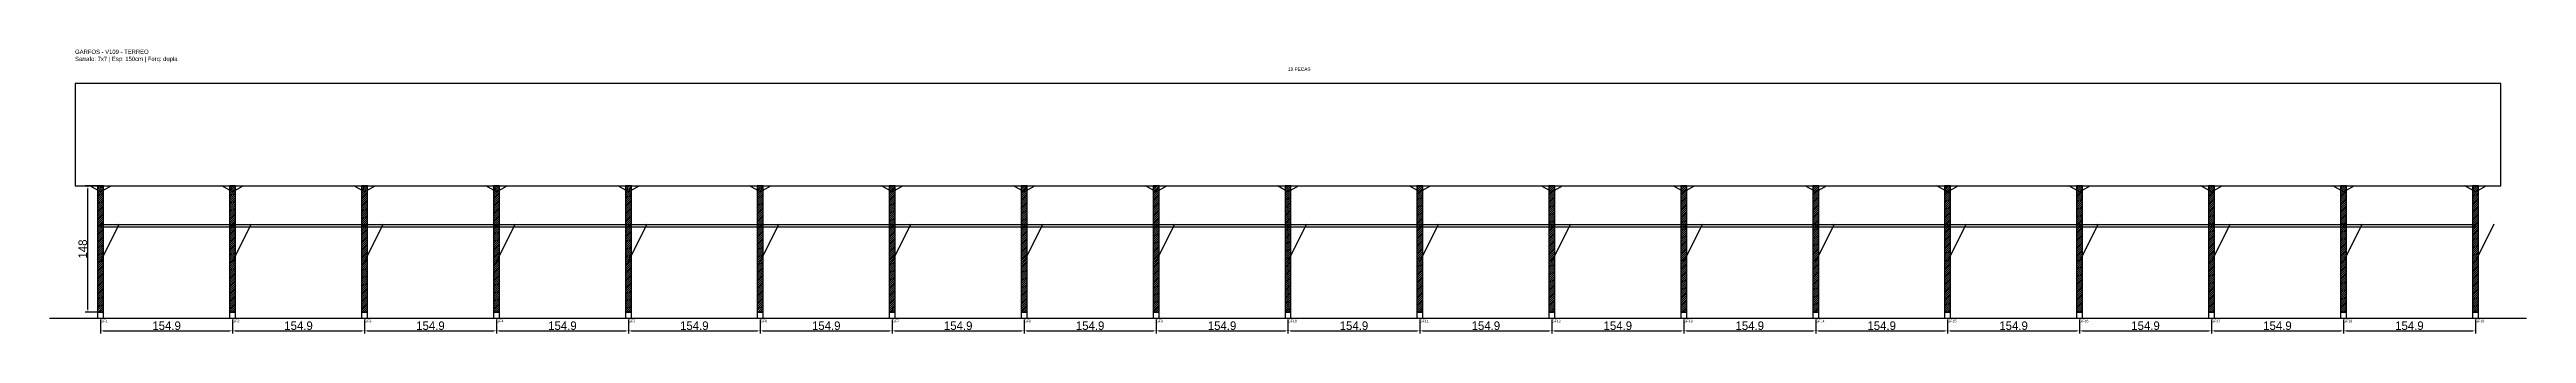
# Model space of a CAD drawing. Header units: metres. Extents: x -30 to 2878, y -25 to 308.
import ezdxf

# ---------------------------------------------------------------- set-up
doc = ezdxf.new("R2010")
doc.units = ezdxf.units.M
for name, color, linetype in [('BARRA_ANCORAGEM', 1, 'Continuous'), ('COTA', 241, 'Continuous'), ('GARFOS OK', 3, 'Continuous'), ('NOME DA VIGA', 6, 'Continuous'), ('SARR_7x7', 40, 'Continuous'), ('TIRAS REESCORAMENTO', 252, 'Continuous'), ('VIGAS', 3, 'Continuous')]:
    doc.layers.add(name, color=color, linetype=linetype)
doc.dimstyles.new('EZ DXF', dxfattribs={"dimtxt": 10, "dimasz": 3.5, "dimexe": 3, "dimexo": 1.5, "dimgap": 1, "dimtad": 1, "dimdec": 1, "dimdsep": 46, "dimcen": 2.5, "dimazin": 3, "dimtfac": 1, "dimtmove": 0, "dimatfit": 3})

msp = doc.modelspace()

# ---------------------------------------------------------------- hatches: boundary and pattern name
at = {"layer": 'COTA'}
h = msp.add_hatch(dxfattribs=at)
h.set_pattern_fill('ANSI31', scale=0.5)
h.paths.add_polyline_path([(26.5, 0), (33.5, 0), (33.5, 148), (26.5, 148)])
h = msp.add_hatch(dxfattribs=at)
h.set_pattern_fill('ANSI31', scale=0.5)
h.paths.add_polyline_path([(181.39, 0), (188.39, 0), (188.39, 148), (181.39, 148)])
h = msp.add_hatch(dxfattribs=at)
h.set_pattern_fill('ANSI31', scale=0.5)
h.paths.add_polyline_path([(336.28, 0), (343.28, 0), (343.28, 148), (336.28, 148)])
h = msp.add_hatch(dxfattribs=at)
h.set_pattern_fill('ANSI31', scale=0.5)
h.paths.add_polyline_path([(491.16, 0), (498.16, 0), (498.16, 148), (491.16, 148)])
h = msp.add_hatch(dxfattribs=at)
h.set_pattern_fill('ANSI31', scale=0.5)
h.paths.add_polyline_path([(646.05, 0), (653.05, 0), (653.05, 148), (646.05, 148)])
h = msp.add_hatch(dxfattribs=at)
h.set_pattern_fill('ANSI31', scale=0.5)
h.paths.add_polyline_path([(800.94, 0), (807.94, 0), (807.94, 148), (800.94, 148)])
h = msp.add_hatch(dxfattribs=at)
h.set_pattern_fill('ANSI31', scale=0.5)
h.paths.add_polyline_path([(955.83, 0), (962.83, 0), (962.83, 148), (955.83, 148)])
h = msp.add_hatch(dxfattribs=at)
h.set_pattern_fill('ANSI31', scale=0.5)
h.paths.add_polyline_path([(1110.72, 0), (1117.72, 0), (1117.72, 148), (1110.72, 148)])
h = msp.add_hatch(dxfattribs=at)
h.set_pattern_fill('ANSI31', scale=0.5)
h.paths.add_polyline_path([(1265.61, 0), (1272.61, 0), (1272.61, 148), (1265.61, 148)])
h = msp.add_hatch(dxfattribs=at)
h.set_pattern_fill('ANSI31', scale=0.5)
h.paths.add_polyline_path([(1420.49, 0), (1427.49, 0), (1427.49, 148), (1420.49, 148)])
h = msp.add_hatch(dxfattribs=at)
h.set_pattern_fill('ANSI31', scale=0.5)
h.paths.add_polyline_path([(1575.38, 0), (1582.38, 0), (1582.38, 148), (1575.38, 148)])
h = msp.add_hatch(dxfattribs=at)
h.set_pattern_fill('ANSI31', scale=0.5)
h.paths.add_polyline_path([(1730.27, 0), (1737.27, 0), (1737.27, 148), (1730.27, 148)])
h = msp.add_hatch(dxfattribs=at)
h.set_pattern_fill('ANSI31', scale=0.5)
h.paths.add_polyline_path([(1885.16, 0), (1892.16, 0), (1892.16, 148), (1885.16, 148)])
h = msp.add_hatch(dxfattribs=at)
h.set_pattern_fill('ANSI31', scale=0.5)
h.paths.add_polyline_path([(2040.05, 0), (2047.05, 0), (2047.05, 148), (2040.05, 148)])
h = msp.add_hatch(dxfattribs=at)
h.set_pattern_fill('ANSI31', scale=0.5)
h.paths.add_polyline_path([(2194.93, 0), (2201.93, 0), (2201.93, 148), (2194.93, 148)])
h = msp.add_hatch(dxfattribs=at)
h.set_pattern_fill('ANSI31', scale=0.5)
h.paths.add_polyline_path([(2349.82, 0), (2356.82, 0), (2356.82, 148), (2349.82, 148)])
h = msp.add_hatch(dxfattribs=at)
h.set_pattern_fill('ANSI31', scale=0.5)
h.paths.add_polyline_path([(2504.71, 0), (2511.71, 0), (2511.71, 148), (2504.71, 148)])
h = msp.add_hatch(dxfattribs=at)
h.set_pattern_fill('ANSI31', scale=0.5)
h.paths.add_polyline_path([(2659.6, 0), (2666.6, 0), (2666.6, 148), (2659.6, 148)])
h = msp.add_hatch(dxfattribs=at)
h.set_pattern_fill('ANSI31', scale=0.5)
h.paths.add_polyline_path([(2814.49, 0), (2821.49, 0), (2821.49, 148), (2814.49, 148)])

# ---------------------------------------------------------------- linework, layer by layer
at = {"layer": 'BARRA_ANCORAGEM'}
for p, q in [((30, 59.2), (52.2, 103.6)), ((184.89, 59.2), (207.09, 103.6)), ((339.78, 59.2), (361.98, 103.6)), ((494.66, 59.2), (516.86, 103.6)), ((649.55, 59.2), (671.75, 103.6)), ((804.44, 59.2), (826.64, 103.6)), ((959.33, 59.2), (981.53, 103.6)), ((1114.22, 59.2), (1136.42, 103.6)), ((1269.11, 59.2), (1291.31, 103.6)), ((1423.99, 59.2), (1446.19, 103.6)), ((1578.88, 59.2), (1601.08, 103.6)), ((1733.77, 59.2), (1755.97, 103.6)), ((1888.66, 59.2), (1910.86, 103.6)), ((2043.55, 59.2), (2065.75, 103.6)), ((2198.43, 59.2), (2220.63, 103.6)), ((2353.32, 59.2), (2375.52, 103.6)), ((2508.21, 59.2), (2530.41, 103.6)), ((2663.1, 59.2), (2685.3, 103.6)), ((2817.99, 59.2), (2840.19, 103.6))]:
    msp.add_line(p, q, dxfattribs=at)
at = {"layer": 'GARFOS OK'}
for p, q in [((30, 141), (17.5, 148)), ((17.5, 148), (42.5, 148)), ((30, 141), (42.5, 148)), ((184.89, 141), (172.39, 148)), ((172.39, 148), (197.39, 148)), ((184.89, 141), (197.39, 148)), ((339.78, 141), (327.28, 148)), ((327.28, 148), (352.28, 148)), ((339.78, 141), (352.28, 148)), ((494.66, 141), (482.16, 148)), ((482.16, 148), (507.16, 148)), ((494.66, 141), (507.16, 148)), ((649.55, 141), (637.05, 148)), ((637.05, 148), (662.05, 148)), ((649.55, 141), (662.05, 148)), ((804.44, 141), (791.94, 148)), ((791.94, 148), (816.94, 148)), ((804.44, 141), (816.94, 148)), ((959.33, 141), (946.83, 148)), ((946.83, 148), (971.83, 148)), ((959.33, 141), (971.83, 148)), ((1114.22, 141), (1101.72, 148)), ((1101.72, 148), (1126.72, 148)), ((1114.22, 141), (1126.72, 148)), ((1269.11, 141), (1256.61, 148)), ((1256.61, 148), (1281.61, 148)), ((1269.11, 141), (1281.61, 148)), ((1423.99, 141), (1411.49, 148)), ((1411.49, 148), (1436.49, 148)), ((1423.99, 141), (1436.49, 148)), ((1578.88, 141), (1566.38, 148)), ((1566.38, 148), (1591.38, 148)), ((1578.88, 141), (1591.38, 148)), ((1733.77, 141), (1721.27, 148)), ((1721.27, 148), (1746.27, 148)), ((1733.77, 141), (1746.27, 148)), ((1888.66, 141), (1876.16, 148)), ((1876.16, 148), (1901.16, 148)), ((1888.66, 141), (1901.16, 148)), ((2043.55, 141), (2031.05, 148)), ((2031.05, 148), (2056.05, 148)), ((2043.55, 141), (2056.05, 148)), ((2198.43, 141), (2185.93, 148)), ((2185.93, 148), (2210.93, 148)), ((2198.43, 141), (2210.93, 148)), ((2353.32, 141), (2340.82, 148)), ((2340.82, 148), (2365.82, 148)), ((2353.32, 141), (2365.82, 148)), ((2508.21, 141), (2495.71, 148)), ((2495.71, 148), (2520.71, 148)), ((2508.21, 141), (2520.71, 148)), ((2663.1, 141), (2650.6, 148)), ((2650.6, 148), (2675.6, 148)), ((2663.1, 141), (2675.6, 148)), ((2817.99, 141), (2805.49, 148)), ((2805.49, 148), (2830.49, 148)), ((2817.99, 141), (2830.49, 148))]:
    msp.add_line(p, q, dxfattribs=at)
at = {"layer": 'GARFOS OK', "linetype": 'CONTINUOUS'}
msp.add_line((-30, -7), (2877.99, -7), dxfattribs=at)
at = {"layer": 'GARFOS OK'}
for points in [[(26.5, 0), (33.5, 0), (33.5, 148), (26.5, 148), (26.5, 0)], [(181.39, 0), (188.39, 0), (188.39, 148), (181.39, 148), (181.39, 0)], [(336.28, 0), (343.28, 0), (343.28, 148), (336.28, 148), (336.28, 0)], [(491.16, 0), (498.16, 0), (498.16, 148), (491.16, 148), (491.16, 0)], [(646.05, 0), (653.05, 0), (653.05, 148), (646.05, 148), (646.05, 0)], [(800.94, 0), (807.94, 0), (807.94, 148), (800.94, 148), (800.94, 0)], [(955.83, 0), (962.83, 0), (962.83, 148), (955.83, 148), (955.83, 0)], [(1110.72, 0), (1117.72, 0), (1117.72, 148), (1110.72, 148), (1110.72, 0)], [(1265.61, 0), (1272.61, 0), (1272.61, 148), (1265.61, 148), (1265.61, 0)], [(1420.49, 0), (1427.49, 0), (1427.49, 148), (1420.49, 148), (1420.49, 0)], [(1575.38, 0), (1582.38, 0), (1582.38, 148), (1575.38, 148), (1575.38, 0)], [(1730.27, 0), (1737.27, 0), (1737.27, 148), (1730.27, 148), (1730.27, 0)], [(1885.16, 0), (1892.16, 0), (1892.16, 148), (1885.16, 148), (1885.16, 0)], [(2040.05, 0), (2047.05, 0), (2047.05, 148), (2040.05, 148), (2040.05, 0)], [(2194.93, 0), (2201.93, 0), (2201.93, 148), (2194.93, 148), (2194.93, 0)], [(2349.82, 0), (2356.82, 0), (2356.82, 148), (2349.82, 148), (2349.82, 0)], [(2504.71, 0), (2511.71, 0), (2511.71, 148), (2504.71, 148), (2504.71, 0)], [(2659.6, 0), (2666.6, 0), (2666.6, 148), (2659.6, 148), (2659.6, 0)], [(2814.49, 0), (2821.49, 0), (2821.49, 148), (2814.49, 148), (2814.49, 0)]]:
    msp.add_lwpolyline(points, dxfattribs=at)
at = {"layer": 'SARR_7x7'}
for points in [[(26.5, -7), (33.5, -7), (33.5, 0), (26.5, 0), (26.5, -7)], [(181.39, -7), (188.39, -7), (188.39, 0), (181.39, 0), (181.39, -7)], [(336.28, -7), (343.28, -7), (343.28, 0), (336.28, 0), (336.28, -7)], [(491.16, -7), (498.16, -7), (498.16, 0), (491.16, 0), (491.16, -7)], [(646.05, -7), (653.05, -7), (653.05, 0), (646.05, 0), (646.05, -7)], [(800.94, -7), (807.94, -7), (807.94, 0), (800.94, 0), (800.94, -7)], [(955.83, -7), (962.83, -7), (962.83, 0), (955.83, 0), (955.83, -7)], [(1110.72, -7), (1117.72, -7), (1117.72, 0), (1110.72, 0), (1110.72, -7)], [(1265.61, -7), (1272.61, -7), (1272.61, 0), (1265.61, 0), (1265.61, -7)], [(1420.49, -7), (1427.49, -7), (1427.49, 0), (1420.49, 0), (1420.49, -7)], [(1575.38, -7), (1582.38, -7), (1582.38, 0), (1575.38, 0), (1575.38, -7)], [(1730.27, -7), (1737.27, -7), (1737.27, 0), (1730.27, 0), (1730.27, -7)], [(1885.16, -7), (1892.16, -7), (1892.16, 0), (1885.16, 0), (1885.16, -7)], [(2040.05, -7), (2047.05, -7), (2047.05, 0), (2040.05, 0), (2040.05, -7)], [(2194.93, -7), (2201.93, -7), (2201.93, 0), (2194.93, 0), (2194.93, -7)], [(2349.82, -7), (2356.82, -7), (2356.82, 0), (2349.82, 0), (2349.82, -7)], [(2504.71, -7), (2511.71, -7), (2511.71, 0), (2504.71, 0), (2504.71, -7)], [(2659.6, -7), (2666.6, -7), (2666.6, 0), (2659.6, 0), (2659.6, -7)], [(2814.49, -7), (2821.49, -7), (2821.49, 0), (2814.49, 0), (2814.49, -7)]]:
    msp.add_lwpolyline(points, dxfattribs=at)
at = {"layer": 'TIRAS REESCORAMENTO'}
for points in [[(30, 100), (184.89, 100), (184.89, 102.5), (30, 102.5), (30, 100)], [(184.89, 100), (339.78, 100), (339.78, 102.5), (184.89, 102.5), (184.89, 100)], [(339.78, 100), (494.66, 100), (494.66, 102.5), (339.78, 102.5), (339.78, 100)], [(494.66, 100), (649.55, 100), (649.55, 102.5), (494.66, 102.5), (494.66, 100)], [(649.55, 100), (804.44, 100), (804.44, 102.5), (649.55, 102.5), (649.55, 100)], [(804.44, 100), (959.33, 100), (959.33, 102.5), (804.44, 102.5), (804.44, 100)], [(959.33, 100), (1114.22, 100), (1114.22, 102.5), (959.33, 102.5), (959.33, 100)], [(1114.22, 100), (1269.11, 100), (1269.11, 102.5), (1114.22, 102.5), (1114.22, 100)], [(1269.11, 100), (1423.99, 100), (1423.99, 102.5), (1269.11, 102.5), (1269.11, 100)], [(1423.99, 100), (1578.88, 100), (1578.88, 102.5), (1423.99, 102.5), (1423.99, 100)], [(1578.88, 100), (1733.77, 100), (1733.77, 102.5), (1578.88, 102.5), (1578.88, 100)], [(1733.77, 100), (1888.66, 100), (1888.66, 102.5), (1733.77, 102.5), (1733.77, 100)], [(1888.66, 100), (2043.55, 100), (2043.55, 102.5), (1888.66, 102.5), (1888.66, 100)], [(2043.55, 100), (2198.43, 100), (2198.43, 102.5), (2043.55, 102.5), (2043.55, 100)], [(2198.43, 100), (2353.32, 100), (2353.32, 102.5), (2198.43, 102.5), (2198.43, 100)], [(2353.32, 100), (2508.21, 100), (2508.21, 102.5), (2353.32, 102.5), (2353.32, 100)], [(2508.21, 100), (2663.1, 100), (2663.1, 102.5), (2508.21, 102.5), (2508.21, 100)], [(2663.1, 100), (2817.99, 100), (2817.99, 102.5), (2663.1, 102.5), (2663.1, 100)]]:
    msp.add_lwpolyline(points, dxfattribs=at)
at = {"layer": 'VIGAS'}
msp.add_lwpolyline([(0, 148), (2847.99, 148), (2847.99, 268), (0, 268), (0, 148)], dxfattribs=at)

# ---------------------------------------------------------------- texts
at = {"layer": 'NOME DA VIGA'}
for s, height, p in [('19 PECAS', 4, (1423.99, 283)), ('GF1', 3, (30, -12)), ('GF2', 3, (184.89, -12)), ('GF3', 3, (339.78, -12)), ('GF4', 3, (494.66, -12)), ('GF5', 3, (649.55, -12)), ('GF6', 3, (804.44, -12)), ('GF7', 3, (959.33, -12)), ('GF8', 3, (1114.22, -12)), ('GF9', 3, (1269.11, -12)), ('GF10', 3, (1423.99, -12)), ('GF11', 3, (1578.88, -12)), ('GF12', 3, (1733.77, -12)), ('GF13', 3, (1888.66, -12)), ('GF14', 3, (2043.55, -12)), ('GF15', 3, (2198.43, -12)), ('GF16', 3, (2353.32, -12)), ('GF17', 3, (2508.21, -12)), ('GF18', 3, (2663.1, -12)), ('GF19', 3, (2817.99, -12))]:
    msp.add_text(s, height=height, dxfattribs=at).set_placement(p)
at = {"layer": 'NOME DA VIGA', "insert": (0, 293), "char_height": 5, "attachment_point": 7}
msp.add_mtext('GARFOS - V109 - TERREO\\PSarrafo: 7x7 | Esp: 150cm | Forq: dupla', dxfattribs=at)

# ---------------------------------------------------------------- dimensions: what is measured, and where the dimension line sits
at = {"layer": 'COTA'}
msp.add_linear_dim(base=(15, 0), p1=(30, 0), p2=(30, 148), angle=90, dimstyle='EZ DXF', dxfattribs=at).render()
for base, p1, p2 in [((30, -22), (30, -7), (184.89, -7)), ((184.89, -22), (184.89, -7), (339.78, -7)), ((339.78, -22), (339.78, -7), (494.66, -7)), ((494.66, -22), (494.66, -7), (649.55, -7)), ((649.55, -22), (649.55, -7), (804.44, -7)), ((804.44, -22), (804.44, -7), (959.33, -7)), ((959.33, -22), (959.33, -7), (1114.22, -7)), ((1114.22, -22), (1114.22, -7), (1269.11, -7)), ((1269.11, -22), (1269.11, -7), (1423.99, -7)), ((1423.99, -22), (1423.99, -7), (1578.88, -7)), ((1578.88, -22), (1578.88, -7), (1733.77, -7)), ((1733.77, -22), (1733.77, -7), (1888.66, -7)), ((1888.66, -22), (1888.66, -7), (2043.55, -7)), ((2043.55, -22), (2043.55, -7), (2198.43, -7)), ((2198.43, -22), (2198.43, -7), (2353.32, -7)), ((2353.32, -22), (2353.32, -7), (2508.21, -7)), ((2508.21, -22), (2508.21, -7), (2663.1, -7)), ((2663.1, -22), (2663.1, -7), (2817.99, -7))]:
    msp.add_linear_dim(base=base, p1=p1, p2=p2, dimstyle='EZ DXF', dxfattribs=at).render()

doc.saveas('drawing.dxf')
